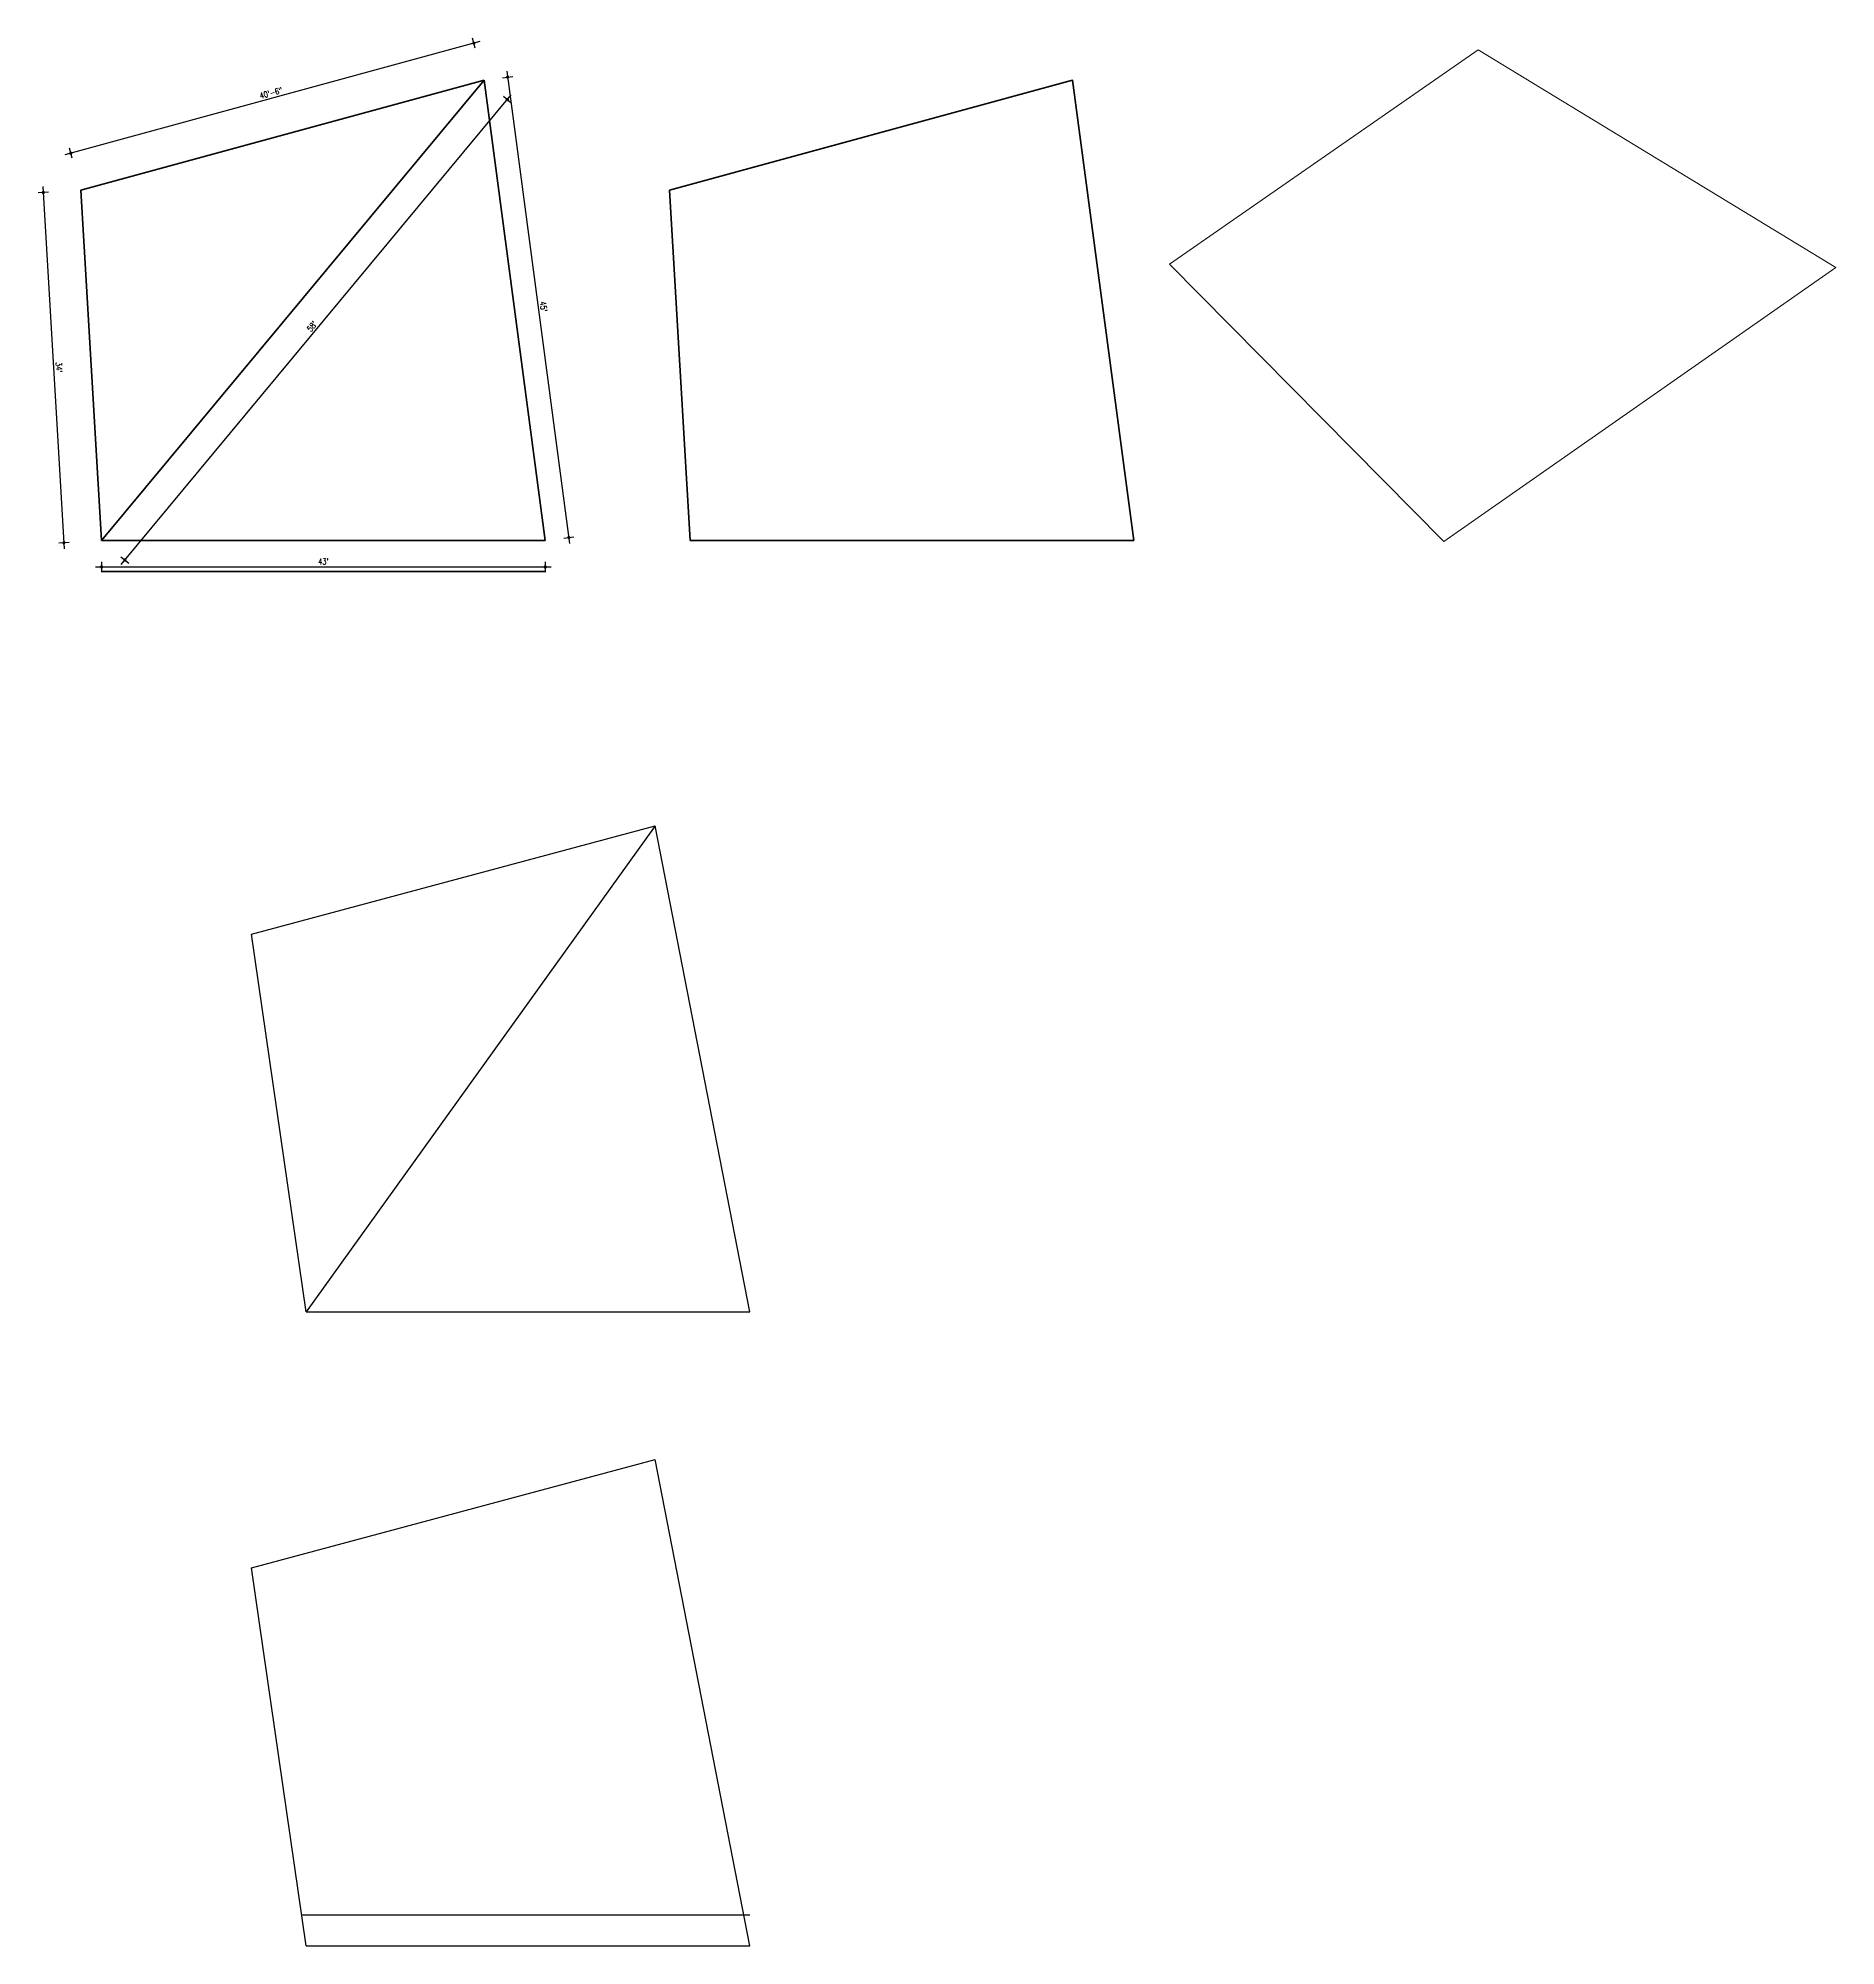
# Model space of a CAD drawing. Header units: inches. Extents: x 352731 to 371558, y -52658 to -39161.
# Drawn here: x 365170 to 367261, y -47883 to -45665 of the extents above; entities that cross this region are included whole.
import ezdxf

# ---------------------------------------------------------------- set-up
doc = ezdxf.new("R2010")
doc.units = ezdxf.units.IN
doc.header["$LTSCALE"] = 2
doc.header["$MEASUREMENT"] = 0
doc.header["$PDMODE"] = 34
doc.layers.get('0').update_dxf_attribs({"linetype": 'CONTINUOUS'})
doc.layers.get('DEFPOINTS').update_dxf_attribs({"color": 141, "linetype": 'CONTINUOUS'})
doc.layers.add('DIM_LINE', color=173, linetype='CONTINUOUS', lineweight=20)
doc.layers.add('door', color=20, linetype='CONTINUOUS', lineweight=35)
doc.styles.add('ROMANS', font='Romans.shx', dxfattribs={"width": 0.8})
doc.dimstyles.new('8 SCALE', dxfattribs={"dimscale": 0, "dimtxt": 7, "dimasz": 6, "dimexe": 6, "dimexo": 2, "dimgap": 2, "dimtad": 1, "dimdec": 0, "dimzin": 0, "dimdsep": 46, "dimlunit": 4, "dimtxsty": 'ROMANS', "dimblk": 'DOTSMALL', "dimcen": 0, "dimdle": 7, "dimclrd": 8, "dimclre": 8, "dimclrt": 3, "dimadec": 0, "dimazin": 0, "dimtfac": 1, "dimtdec": 0, "dimtofl": 0, "dimtmove": 2, "dimatfit": 3, "dimfxl": 6, "dimfxlon": 1, "dimtolj": 1, "dimtzin": 0, "dimarcsym": 0})

msp = doc.modelspace()

# ---------------------------------------------------------------- blocks, each defined once
blk = doc.blocks.new('_DOTSMALL')
at = {"color": 0, "linetype": 'ByBlock', "const_width": 0.5}
blk.add_lwpolyline([(-0.0625, 0, 1), (0.0625, 0, 1)], format="xyb", close=True, dxfattribs=at)
blk = doc.blocks.new('*D441')
at = {"layer": 'DEFPOINTS', "color": 0, "ltscale": 0.5, "transparency": 16777216}
for p in [(365688.5, -45713.8), (365207.9, -45798.8), (365219.6, -45841.8)]:
    blk.add_point(p, dxfattribs=at)
at = {"layer": 'door', "color": 8, "lineweight": -2, "ltscale": 0.5, "transparency": 16777216}
for p, q in [((365683.4, -45668.9), (365201.1, -45800.6)), ((365678.3, -45676.5), (365675.1, -45665)), ((365209.4, -45804.5), (365206.3, -45793))]:
    blk.add_line(p, q, dxfattribs=at)
at = {"layer": 'door', "color": 8, "lineweight": -2, "ltscale": 0.5, "transparency": 16777216, "xscale": 6, "yscale": 6, "zscale": 6}
for p, rotation in [((365676.7, -45670.8), 15.27004604830872), ((365207.9, -45798.8), 195.2700460483087)]:
    blk.add_blockref('_DOTSMALL', p, dxfattribs=dict(at, rotation=rotation))
at = {"layer": 'door', "color": 3, "ltscale": 0.5, "transparency": 16777216, "insert": (365440.7, -45728.8), "char_height": 7, "attachment_point": 5, "rotation": 15.27, "style": 'ROMANS'}
blk.add_mtext('\\A1;40\'-6"', dxfattribs=at)
blk = doc.blocks.new('*D442')
at = {"layer": 'DEFPOINTS', "color": 0, "ltscale": 0.5, "transparency": 16777216}
for p in [(365219.6, -45841.8), (365199.9, -46251.7), (365243.6, -46249.1)]:
    blk.add_point(p, dxfattribs=at)
at = {"layer": 'door', "color": 8, "lineweight": -2, "ltscale": 0.5, "transparency": 16777216}
for p, q in [((365181.9, -45844.1), (365169.9, -45844.8)), ((365175.5, -45837.4), (365200.3, -46258.7)), ((365205.9, -46251.4), (365193.9, -46252.1))]:
    blk.add_line(p, q, dxfattribs=at)
at = {"layer": 'door', "color": 8, "lineweight": -2, "ltscale": 0.5, "transparency": 16777216, "xscale": 6, "yscale": 6, "zscale": 6}
for p, rotation in [((365175.9, -45844.4), 93.37294454033714), ((365199.9, -46251.7), 273.3729445403371)]:
    blk.add_blockref('_DOTSMALL', p, dxfattribs=dict(at, rotation=rotation))
at = {"layer": 'door', "color": 3, "ltscale": 0.5, "transparency": 16777216, "insert": (365194.1, -46047.7), "char_height": 7, "attachment_point": 5, "rotation": 273.3729, "style": 'ROMANS'}
blk.add_mtext("\\A1;34'", dxfattribs=at)
blk = doc.blocks.new('*D443')
at = {"layer": 'DEFPOINTS', "color": 0, "ltscale": 0.5, "transparency": 16777216}
for p in [(365243.6, -46249.1), (365759.6, -46249.1), (365759.6, -46279.8)]:
    blk.add_point(p, dxfattribs=at)
at = {"layer": 'door', "color": 8, "lineweight": -2, "ltscale": 0.5, "transparency": 16777216}
for p, q in [((365236.6, -46279.8), (365766.6, -46279.8)), ((365243.6, -46273.8), (365243.6, -46285.8)), ((365759.6, -46273.8), (365759.6, -46285.8))]:
    blk.add_line(p, q, dxfattribs=at)
at = {"layer": 'door', "color": 8, "lineweight": -2, "ltscale": 0.5, "transparency": 16777216, "xscale": 6, "yscale": 6, "zscale": 6, "rotation": 180}
blk.add_blockref('_DOTSMALL', (365243.6, -46279.8), dxfattribs=at)
at = {"layer": 'door', "color": 8, "lineweight": -2, "ltscale": 0.5, "transparency": 16777216, "xscale": 6, "yscale": 6, "zscale": 6}
blk.add_blockref('_DOTSMALL', (365759.6, -46279.8), dxfattribs=at)
at = {"layer": 'door', "color": 3, "ltscale": 0.5, "transparency": 16777216, "insert": (365501.6, -46273.6), "char_height": 7, "attachment_point": 5, "style": 'ROMANS'}
blk.add_mtext("\\A1;43'", dxfattribs=at)
blk = doc.blocks.new('*D444')
at = {"layer": 'DEFPOINTS', "color": 0, "ltscale": 0.5, "transparency": 16777216}
for p in [(365688.5, -45713.8), (365787.1, -46245.5), (365759.6, -46249.1)]:
    blk.add_point(p, dxfattribs=at)
at = {"layer": 'door', "color": 8, "lineweight": -2, "ltscale": 0.5, "transparency": 16777216}
for p, q in [((365709.9, -45711), (365721.8, -45709.4)), ((365715, -45703.3), (365788, -46252.4)), ((365781.1, -46246.3), (365793, -46244.7))]:
    blk.add_line(p, q, dxfattribs=at)
at = {"layer": 'door', "color": 8, "lineweight": -2, "ltscale": 0.5, "transparency": 16777216, "xscale": 6, "yscale": 6, "zscale": 6}
for p, rotation in [((365715.9, -45710.2), 97.57263409575076), ((365787.1, -46245.5), 277.5726340957507)]:
    blk.add_blockref('_DOTSMALL', p, dxfattribs=dict(at, rotation=rotation))
at = {"layer": 'door', "color": 3, "ltscale": 0.5, "transparency": 16777216, "insert": (365757.6, -45977), "char_height": 7, "attachment_point": 5, "rotation": 277.5726, "style": 'ROMANS'}
blk.add_mtext("\\A1;45'", dxfattribs=at)
blk = doc.blocks.new('*D445')
at = {"layer": 'DEFPOINTS', "color": 0, "ltscale": 0.5, "transparency": 16777216}
for p in [(365688.5, -45713.8), (365715.6, -45736.4), (365243.6, -46249.1)]:
    blk.add_point(p, dxfattribs=at)
at = {"layer": 'door', "color": 8, "lineweight": -2, "ltscale": 0.5, "transparency": 16777216}
for p, q in [((365266.3, -46277.1), (365720.1, -45731)), ((365711, -45732.6), (365720.2, -45740.2)), ((365266.2, -46267.9), (365275.4, -46275.5))]:
    blk.add_line(p, q, dxfattribs=at)
at = {"layer": 'door', "color": 8, "lineweight": -2, "ltscale": 0.5, "transparency": 16777216, "xscale": 6, "yscale": 6, "zscale": 6}
for p, rotation in [((365715.6, -45736.4), 50.27273152339477), ((365270.8, -46271.7), 230.2727315233948)]:
    blk.add_blockref('_DOTSMALL', p, dxfattribs=dict(at, rotation=rotation))
at = {"layer": 'door', "color": 3, "ltscale": 0.5, "transparency": 16777216, "insert": (365488.5, -46000.1), "char_height": 7, "attachment_point": 5, "rotation": 50.2727, "style": 'ROMANS'}
blk.add_mtext("\\A1;58'", dxfattribs=at)

# ---------------------------------------------------------------- dimensions: what is measured, and where the dimension line sits
at = {"layer": 'door', "ltscale": 0.5}
for p1, p2, distance, picture, middle in [((365688.5, -45713.8), (365219.6, -45841.8), -44.7, '*D441', (365440.7, -45728.8)), ((365243.6, -46249.1), (365688.5, -45713.8), -35.3, '*D445', (365488.5, -46000.1)), ((365688.5, -45713.8), (365759.6, -46249.1), 27.7, '*D444', (365757.6, -45977)), ((365219.6, -45841.8), (365243.6, -46249.1), -43.8, '*D442', (365194.1, -46047.7))]:
    dim = msp.add_aligned_dim(p1=p1, p2=p2, distance=distance, dimstyle='8 SCALE', override={"dimscale": 1}, dxfattribs=at)
    dim.commit()
    dim.dimension.update_dxf_attribs({"geometry": picture, "text_midpoint": middle})
dim = msp.add_linear_dim(base=(365759.6, -46279.8), p1=(365243.6, -46249.1), p2=(365759.6, -46249.1), dimstyle='8 SCALE', override={"dimscale": 1}, dxfattribs=at)
dim.commit()
dim.dimension.update_dxf_attribs({"geometry": '*D443', "text_midpoint": (365501.6, -46273.6)})

# ---------------------------------------------------------------- linework, layer by layer
at = {"ltscale": 0.5}
for p, q in [((365418.1, -46706.7), (365887.5, -46580.8)), ((365887.5, -46580.8), (365481.6, -47146.1)), ((365997.6, -47146.1), (365887.5, -46580.8)), ((365481.6, -47146.1), (365418.1, -46706.7)), ((365481.6, -47146.1), (365997.6, -47146.1)), ((365418.1, -47443.7), (365887.5, -47317.7)), ((365997.6, -47883.1), (365887.5, -47317.7)), ((365481.6, -47883.1), (365418.1, -47443.7)), ((365476.4, -47847.1), (365997.6, -47847.1)), ((365481.6, -47883.1), (365997.6, -47883.1))]:
    msp.add_line(p, q, dxfattribs=at)
msp.add_lwpolyline([(366373, -45713.8), (365904.2, -45841.8), (365928.2, -46249.1), (366444.2, -46249.1)], close=True, dxfattribs=at)
at = {"layer": 'DIM_LINE'}
msp.add_lwpolyline([(366804.6, -46250.2), (366485.5, -45927.6), (366844.7, -45678.5), (367260.6, -45931.7)], close=True, dxfattribs=at)
at = {"layer": 'door', "ltscale": 0.5}
for p, q in [((365688.5, -45713.8), (365219.6, -45841.8)), ((365243.6, -46249.1), (365688.5, -45713.8)), ((365688.5, -45713.8), (365759.6, -46249.1)), ((366373, -45713.8), (365904.2, -45841.8)), ((366373, -45713.8), (366444.2, -46249.1)), ((365219.6, -45841.8), (365243.6, -46249.1)), ((365904.2, -45841.8), (365928.2, -46249.1)), ((365243.6, -46249.1), (365759.6, -46249.1)), ((365928.2, -46249.1), (366444.2, -46249.1)), ((365243.6, -46285.1), (365759.6, -46285.1))]:
    msp.add_line(p, q, dxfattribs=at)

msp.set_redraw_order([(e.dxf.handle, doc.entitydb.next_handle()) for e in msp.query("TEXT MTEXT ATTDEF DIMENSION ARC_DIMENSION")])  # texts and dimensions are drawn at this point

doc.saveas('drawing.dxf')
